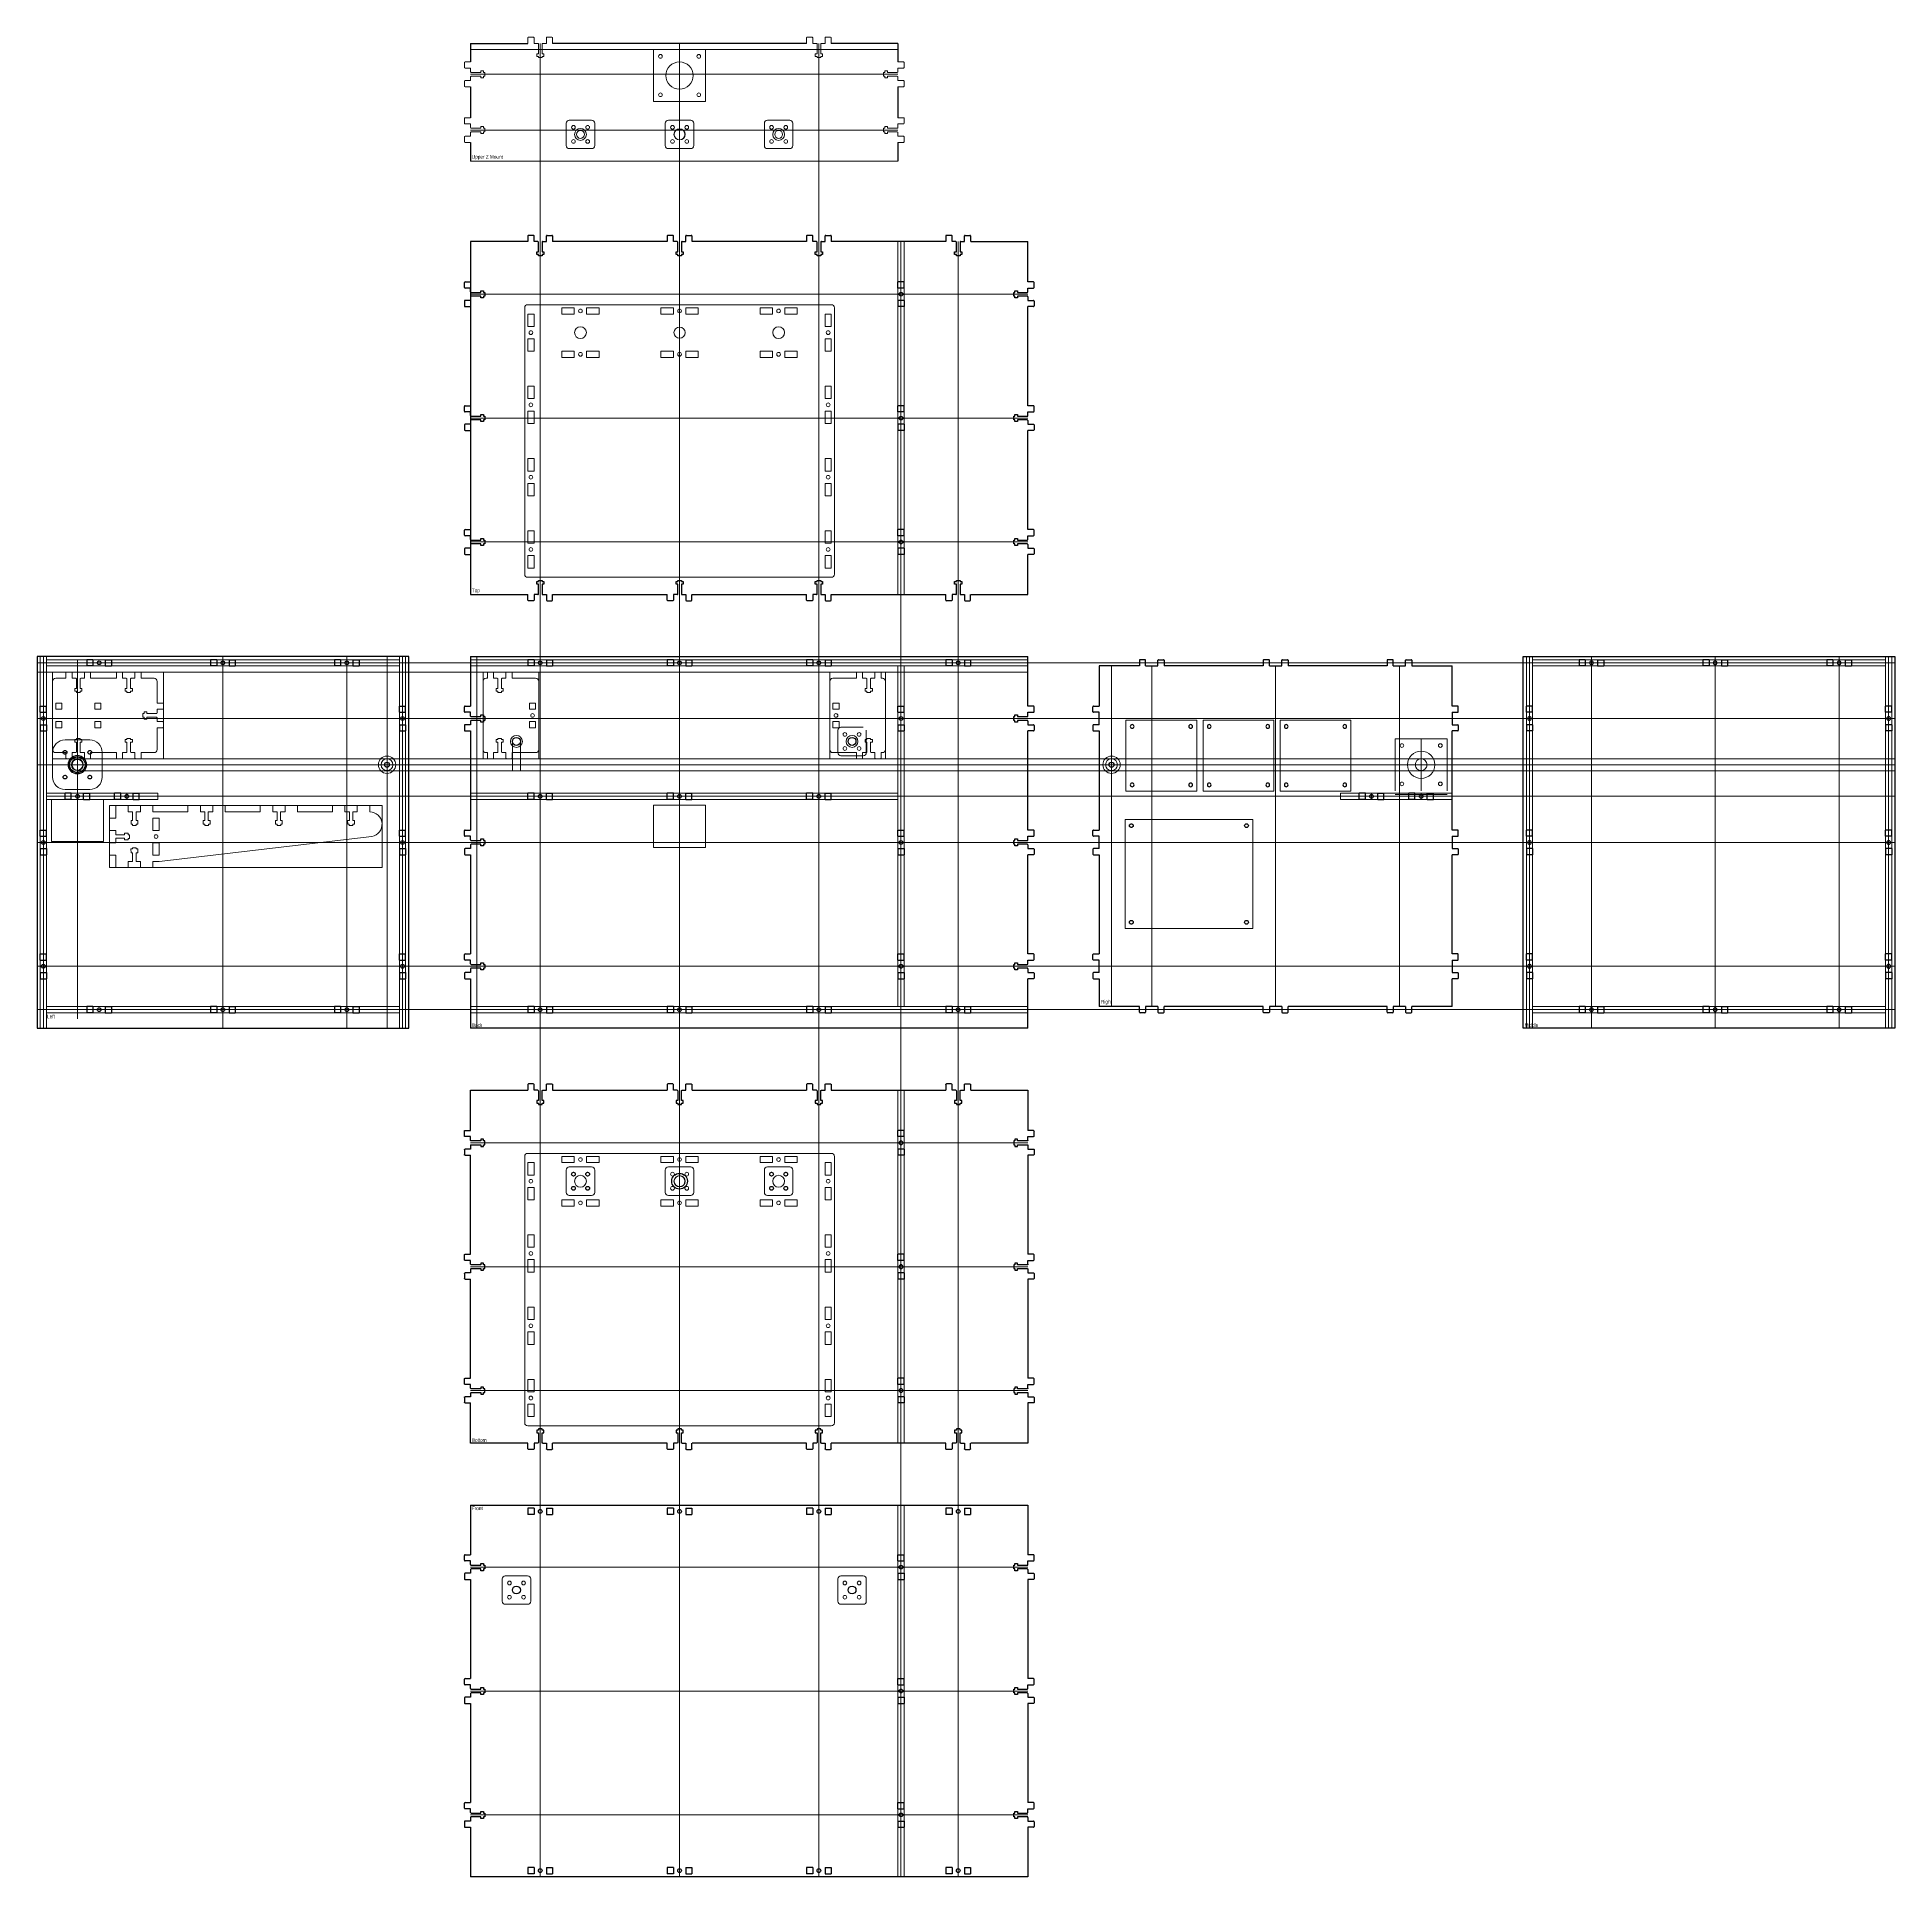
# Model space of a CAD drawing. Header units: millimetres. Extents: x -350 to 1150, y -685 to 800.
import ezdxf

# ---------------------------------------------------------------- set-up
doc = ezdxf.new("R2010")
doc.units = ezdxf.units.MM
doc.layers.get('0').update_dxf_attribs({"linetype": 'CONTINUOUS', "lineweight": 25, "true_color": 0x000000})
for name, color, linetype, lineweight, true_color in [('Drawing - Pulley', 5, 'CONTINUOUS', 0, 0x0000ff), ('Drawing - Y axis', 7, 'CONTINUOUS', 0, 0x000000), ('Drawing - Z Stage', 3, 'CONTINUOUS', 0, 0x00ff00), ('Drawing-Motor', 1, 'CONTINUOUS', 0, 0xff0000), ('Drawing-Walls', 2, 'CONTINUOUS', 0, 0xffff00), ('Drawings', 5, 'CONTINUOUS', 0, 0x0000ff), ('Old Motor', 7, 'CONTINUOUS', 0, 0x000000), ('Text', 1, 'CONTINUOUS', 0, 0xff0000), ('Y Bearing Bracket', 7, 'CONTINUOUS', 0, 0x000000), ('Y Rod Cover', 7, 'CONTINUOUS', 0, 0x000000), ('Z Rod Cover', 7, 'CONTINUOUS', 0, 0x000000), ('Z Stage Top', 7, 'CONTINUOUS', 0, 0x000000)]:
    doc.layers.add(name, color=color, linetype=linetype, lineweight=lineweight, true_color=true_color)
doc.styles.get("Standard").update_dxf_attribs({"font": 'txt', "width": 0.75})

# ---------------------------------------------------------------- blocks, each defined once
blk = doc.blocks.new('tabs-with-bolt-20')
for p, q in [((-10, -4.5), (-10, 0)), ((-5, 0), (-5, -4.5)), ((-2, 0), (-5, 0)), ((-2.86, 8.33), (-2.86, 10.5)), ((-2.86, 10.5), (-1.5, 10.5)), ((-1.5, 8.33), (-2.86, 8.33)), ((-1.5, 11.5), (1.5, 11.5)), ((-1.5, 10.5), (-1.5, 11.5)), ((-1.5, 0.5), (-1.5, 8.33)), ((1.5, 11.5), (1.5, 10.5)), ((1.5, 10.5), (2.86, 10.5)), ((2.86, 8.33), (1.5, 8.33)), ((1.5, 8.33), (1.5, 0.5)), ((2, 0), (5, 0)), ((2.86, 10.5), (2.86, 8.33)), ((-5.5, -5), (-9.5, -5)), ((5, 0), (5, -4.5)), ((5.5, -5), (9.5, -5)), ((10, -4.5), (10, 0))]:
    blk.add_line(p, q)
for centre, start, end in [((-2, 0.5), 270, 0), ((2, 0.5), 180, 270), ((-9.5, -4.5), 180, 270), ((-5.5, -4.5), 270, 0), ((5.5, -4.5), 180, 270), ((9.5, -4.5), 270, 0)]:
    blk.add_arc(centre, 0.5, start, end)
blk = doc.blocks.new('holes-20')
for p, q in [((-5, 2.5), (-10, 2.5)), ((-10, 2.5), (-10, -2.5)), ((-5, 2.5), (-5, -2.5)), ((5, 2.5), (10, 2.5)), ((5, 2.5), (5, -2.5)), ((10, 2.5), (10, -2.5)), ((-5, -2.5), (-10, -2.5)), ((5, -2.5), (10, -2.5))]:
    blk.add_line(p, q)
blk.add_circle((0, 0), 1.5)
blk = doc.blocks.new('tabs-20')
for p, q in [((-10, -4.5), (-10, 0)), ((-5, 0), (-5, -4.5)), ((5, 0), (-5, 0)), ((-5.5, -5), (-9.5, -5)), ((5, 0), (5, -4.5)), ((5.5, -5), (9.5, -5)), ((10, -4.5), (10, 0))]:
    blk.add_line(p, q)
for centre, start, end in [((-9.5, -4.5), 180, 270), ((-5.5, -4.5), 270, 0), ((5.5, -4.5), 180, 270), ((9.5, -4.5), 270, 0)]:
    blk.add_arc(centre, 0.5, start, end)
blk = doc.blocks.new('stepperdriverboardholes')
for centre in [(-23.62, 23.62), (23.62, 23.62), (-23.62, -23.62), (23.62, -23.62)]:
    blk.add_circle(centre, 1.5)
at = {"layer": 'Drawings'}
for p, q in [((28.62, 28.62), (-28.62, 28.62)), ((-28.62, 28.62), (-28.62, -28.62)), ((28.62, -28.62), (28.62, 28.62)), ((-28.62, -28.62), (28.62, -28.62))]:
    blk.add_line(p, q, dxfattribs=at)

msp = doc.modelspace()

# ---------------------------------------------------------------- linework, layer by layer
for p, q in [((0, 795), (0, 780)), ((0, 795), (46.2, 795)), ((271.2, 795), (66.2, 795)), ((345, 795), (291.2, 795)), ((345, 795), (345, 780)), ((0, 760), (0, 735)), ((345, 760), (345, 735)), ((0, 715), (0, 700)), ((345, 715), (345, 700)), ((0, 635), (0, 350)), ((46.2, 635), (0, 635)), ((158.8, 635), (66.2, 635)), ((271.2, 635), (178.8, 635)), ((383.8, 635), (291.2, 635)), ((403.8, 635), (450, 635)), ((450, 602.5), (450, 635)), ((450, 502.5), (450, 582.5)), ((450, 402.5), (450, 482.5)), ((450, 350), (450, 382.5)), ((0, 350), (46.2, 350)), ((66.2, 350), (158.8, 350)), ((178.8, 350), (271.2, 350)), ((291.2, 350), (383.8, 350)), ((403.8, 350), (450, 350)), ((-50, 300), (-350, 300)), ((-350, 300), (-350, 0)), ((-50, 0), (-50, 300)), ((0, 300), (450, 300)), ((0, 300), (0, 260)), ((450, 260), (450, 300)), ((507.5, 292.5), (507.5, 260)), ((540, 292.5), (507.5, 292.5)), ((640, 292.5), (560, 292.5)), ((740, 292.5), (660, 292.5)), ((760, 292.5), (792.5, 292.5)), ((792.5, 260), (792.5, 292.5)), ((850, 300), (1150, 300)), ((850, 0), (850, 300)), ((1150, 300), (1150, 0)), ((0, 240), (0, 160)), ((450, 160), (450, 240)), ((507.5, 240), (507.5, 160)), ((792.5, 160), (792.5, 240)), ((0, 140), (0, 60)), ((450, 60), (450, 140)), ((507.5, 140), (507.5, 60)), ((792.5, 60), (792.5, 140)), ((0, 40), (0, 0)), ((450, 0), (450, 40)), ((507.5, 40), (507.5, 17.5)), ((792.5, 17.5), (792.5, 40)), ((540, 17.5), (507.5, 17.5)), ((640, 17.5), (560, 17.5)), ((740, 17.5), (660, 17.5)), ((792.5, 17.5), (760, 17.5)), ((-350, 0), (-50, 0)), ((450, 0), (0, 0)), ((1150, 0), (850, 0)), ((0, -50), (46.2, -50)), ((0, -82.5), (0, -50)), ((66.2, -50), (158.8, -50)), ((178.8, -50), (271.2, -50)), ((291.2, -50), (383.8, -50)), ((403.8, -50), (450, -50)), ((450, -50), (450, -82.5)), ((0, -182.5), (0, -102.5)), ((450, -102.5), (450, -182.5)), ((0, -282.5), (0, -202.5)), ((450, -202.5), (450, -282.5)), ((0, -335), (0, -302.5)), ((450, -302.5), (450, -335)), ((46.2, -335), (0, -335)), ((158.8, -335), (66.2, -335)), ((271.2, -335), (178.8, -335)), ((383.8, -335), (291.2, -335)), ((450, -335), (403.8, -335)), ((0, -385), (450, -385)), ((0, -385), (0, -425)), ((450, -385), (450, -425)), ((0, -445), (0, -525)), ((450, -445), (450, -525)), ((0, -545), (0, -625)), ((450, -545), (450, -625)), ((0, -645), (0, -685)), ((450, -645), (450, -685)), ((450, -685), (0, -685))]:
    msp.add_line(p, q)
for centre, radius in [((37, 231.5), 3.17), ((308, 231.5), 3.17), ((-327.5, 222.7), 1.5), ((-317.5, 212.7), 6.35), ((-307.5, 222.7), 1.5), ((-67.5, 212.7), 2), ((517.5, 212.7), 2), ((-327.5, 202.7), 1.5), ((-307.5, 202.7), 1.5), ((533.5, 163.5), 1.5), ((626.5, 163.5), 1.5), ((533.5, 85.5), 1.5), ((626.5, 85.5), 1.5), ((83, -117.8), 1.5), ((94.5, -117.8), 1.5), ((168.7, -123.5), 6.35), ((243, -117.8), 1.5), ((254.5, -117.8), 1.5), ((83, -129.2), 1.5), ((94.5, -129.2), 1.5), ((243, -129.2), 1.5), ((254.5, -129.2), 1.5), ((37, -453.5), 3.17), ((308, -453.5), 3.17)]:
    msp.add_circle(centre, radius)
at = {"layer": 'Drawing - Pulley'}
for p, q in [((-67.5, 0), (-67.5, 300)), ((517.5, 292.5), (517.5, 17.5)), ((33.8, 231.5), (33.8, 207.9)), ((40.2, 231.5), (40.2, 207.9)), ((1150, 217.5), (-317.5, 217.5)), ((-317.5, 207.9), (1150, 207.9))]:
    msp.add_line(p, q, dxfattribs=at)
for centre, radius in [((-317.5, 212.7), 7.5), ((-317.5, 212.7), 7.11), ((-317.5, 212.7), 4.78), ((-67.5, 212.7), 7), ((-67.5, 212.7), 4.78), ((517.5, 212.7), 7), ((517.5, 212.7), 4.78), ((767.5, 212.7), 4.78)]:
    msp.add_circle(centre, radius, dxfattribs=at)
at = {"layer": 'Drawing - Y axis'}
for p, q in [((-337.5, 287.5), (-337.5, 217.5)), ((-248.1, 287.5), (-337.5, 287.5)), ((-326.8, 287), (-326.8, 282.5)), ((-321.8, 282.5), (-321.8, 287)), ((-311.8, 282.5), (-311.8, 287)), ((-311.3, 287.5), (-307.3, 287.5)), ((-306.8, 287), (-306.8, 282.5)), ((-286, 287), (-286, 282.5)), ((-281.5, 287.5), (-285.5, 287.5)), ((-281, 282.5), (-281, 287)), ((-271, 282.5), (-271, 287)), ((-270.5, 287.5), (-266.5, 287.5)), ((-266, 287), (-266, 282.5)), ((-248.1, 217.5), (-248.1, 287.5)), ((55, 287.5), (10, 287.5)), ((10, 217.5), (10, 287.5)), ((13.5, 287), (13.5, 282.5)), ((18.5, 282.5), (18.5, 287)), ((28.5, 282.5), (28.5, 287)), ((29, 287.5), (33, 287.5)), ((33.5, 287), (33.5, 282.5)), ((50, 287.5), (295, 287.5)), ((55, 217.5), (55, 287.5)), ((290, 217.5), (290, 287.5)), ((290, 287.5), (335, 287.5)), ((311.5, 287), (311.5, 282.5)), ((316, 287.5), (312, 287.5)), ((316.5, 282.5), (316.5, 287)), ((326.5, 282.5), (326.5, 287)), ((331.5, 287), (331.5, 282.5)), ((335, 217.5), (335, 287.5)), ((-326.8, 282.5), (-335, 282.5)), ((-318.8, 282.5), (-321.8, 282.5)), ((-319.6, 274.2), (-319.6, 272)), ((-318.3, 274.2), (-319.6, 274.2)), ((-319.6, 272), (-318.3, 272)), ((-318.3, 282), (-318.3, 274.2)), ((-318.3, 272), (-318.3, 271)), ((-318.3, 271), (-315.3, 271)), ((-315.3, 274.2), (-315.3, 282)), ((-313.9, 274.2), (-315.3, 274.2)), ((-315.3, 271), (-315.3, 272)), ((-315.3, 272), (-313.9, 272)), ((-314.8, 282.5), (-311.8, 282.5)), ((-313.9, 272), (-313.9, 274.2)), ((-286, 282.5), (-306.8, 282.5)), ((-278, 282.5), (-281, 282.5)), ((-278.9, 274.2), (-278.9, 272)), ((-277.5, 274.2), (-278.9, 274.2)), ((-278.9, 272), (-277.5, 272)), ((-277.5, 282), (-277.5, 274.2)), ((-277.5, 272), (-277.5, 271)), ((-277.5, 271), (-274.5, 271)), ((-274.5, 274.2), (-274.5, 282)), ((-273.1, 274.2), (-274.5, 274.2)), ((-274.5, 271), (-274.5, 272)), ((-274.5, 272), (-273.1, 272)), ((-274, 282.5), (-271, 282.5)), ((-273.1, 272), (-273.1, 274.2)), ((-255.6, 282.5), (-266, 282.5)), ((-253.1, 262.5), (-253.1, 280)), ((13.5, 282.5), (12.5, 282.5)), ((21.5, 282.5), (18.5, 282.5)), ((20.6, 272), (20.6, 274.2)), ((20.6, 274.2), (22, 274.2)), ((22, 272), (20.6, 272)), ((22, 274.2), (22, 282)), ((22, 271), (22, 272)), ((25, 271), (22, 271)), ((25, 282), (25, 274.2)), ((25, 274.2), (26.4, 274.2)), ((26.4, 272), (25, 272)), ((25, 272), (25, 271)), ((25.5, 282.5), (28.5, 282.5)), ((26.4, 274.2), (26.4, 272)), ((52.5, 282.5), (33.5, 282.5)), ((292.5, 282.5), (311.5, 282.5)), ((319.5, 282.5), (316.5, 282.5)), ((318.6, 274.2), (318.6, 272)), ((320, 274.2), (318.6, 274.2)), ((318.6, 272), (320, 272)), ((320, 282), (320, 274.2)), ((320, 272), (320, 271)), ((320, 271), (323, 271)), ((323, 274.2), (323, 282)), ((324.4, 274.2), (323, 274.2)), ((323, 271), (323, 272)), ((323, 272), (324.4, 272)), ((323.5, 282.5), (326.5, 282.5)), ((324.4, 272), (324.4, 274.2)), ((331.5, 282.5), (332.5, 282.5)), ((-335, 257.5), (-335, 262.5)), ((-330, 262.5), (-335, 262.5)), ((-330, 257.5), (-335, 257.5)), ((-330, 257.5), (-330, 262.5)), ((-303.5, 257.5), (-303.5, 262.5)), ((-298.5, 262.5), (-303.5, 262.5)), ((-298.5, 257.5), (-303.5, 257.5)), ((-298.5, 257.5), (-298.5, 262.5)), ((-261.5, 255.4), (-263.6, 255.4)), ((-263.6, 255.4), (-263.6, 254)), ((-261.5, 254), (-261.5, 255.4)), ((-248.6, 262.5), (-253.1, 262.5)), ((-253.1, 257.5), (-248.6, 257.5)), ((-253.1, 254.5), (-253.1, 257.5)), ((47.5, 257.5), (47.5, 262.5)), ((52.5, 262.5), (47.5, 262.5)), ((52.5, 257.5), (47.5, 257.5)), ((52.5, 257.5), (52.5, 262.5)), ((292.5, 257.5), (292.5, 262.5)), ((292.5, 262.5), (297.5, 262.5)), ((292.5, 257.5), (297.5, 257.5)), ((297.5, 257.5), (297.5, 262.5)), ((-335, 247.5), (-335, 242.5)), ((-330, 247.5), (-335, 247.5)), ((-330, 242.5), (-335, 242.5)), ((-330, 247.5), (-330, 242.5)), ((-303.5, 247.5), (-303.5, 242.5)), ((-298.5, 247.5), (-303.5, 247.5)), ((-298.5, 242.5), (-303.5, 242.5)), ((-298.5, 247.5), (-298.5, 242.5)), ((-264.6, 254), (-264.6, 251)), ((-263.6, 254), (-264.6, 254)), ((-264.6, 251), (-263.6, 251)), ((-263.6, 251), (-263.6, 249.6)), ((-263.6, 249.6), (-261.5, 249.6)), ((-253.6, 254), (-261.5, 254)), ((-261.5, 249.6), (-261.5, 251)), ((-261.5, 251), (-253.6, 251)), ((-253.1, 250.5), (-253.1, 247.5)), ((-253.1, 247.5), (-248.6, 247.5)), ((-248.6, 242.5), (-253.1, 242.5)), ((-253.1, 225), (-253.1, 242.5)), ((-248.1, 247), (-248.1, 243)), ((47.5, 247.5), (47.5, 242.5)), ((52.5, 247.5), (47.5, 247.5)), ((52.5, 242.5), (47.5, 242.5)), ((52.5, 247.5), (52.5, 242.5)), ((292.5, 247.5), (292.5, 242.5)), ((292.5, 247.5), (297.5, 247.5)), ((292.5, 242.5), (297.5, 242.5)), ((297.5, 247.5), (297.5, 242.5)), ((-319.6, 233), (-319.6, 230.8)), ((-318.3, 233), (-319.6, 233)), ((-319.6, 230.8), (-318.3, 230.8)), ((-315.3, 234), (-318.3, 234)), ((-318.3, 234), (-318.3, 233)), ((-318.3, 230.8), (-318.3, 223)), ((-315.3, 233), (-315.3, 234)), ((-313.9, 233), (-315.3, 233)), ((-315.3, 230.8), (-313.9, 230.8)), ((-315.3, 223), (-315.3, 230.8)), ((-313.9, 230.8), (-313.9, 233)), ((-278.9, 233), (-278.9, 230.8)), ((-277.5, 233), (-278.9, 233)), ((-278.9, 230.8), (-277.5, 230.8)), ((-274.5, 234), (-277.5, 234)), ((-277.5, 234), (-277.5, 233)), ((-277.5, 230.8), (-277.5, 223)), ((-274.5, 233), (-274.5, 234)), ((-273.1, 233), (-274.5, 233)), ((-274.5, 230.8), (-273.1, 230.8)), ((-274.5, 223), (-274.5, 230.8)), ((-273.1, 230.8), (-273.1, 233)), ((20.6, 230.8), (20.6, 233)), ((20.6, 233), (22, 233)), ((22, 230.8), (20.6, 230.8)), ((22, 234), (25, 234)), ((22, 233), (22, 234)), ((22, 223), (22, 230.8)), ((25, 234), (25, 233)), ((25, 233), (26.4, 233)), ((26.4, 230.8), (25, 230.8)), ((25, 230.8), (25, 223)), ((26.4, 233), (26.4, 230.8)), ((318.6, 233), (318.6, 230.8)), ((320, 233), (318.6, 233)), ((318.6, 230.8), (320, 230.8)), ((323, 234), (320, 234)), ((320, 234), (320, 233)), ((320, 230.8), (320, 223)), ((323, 233), (323, 234)), ((324.4, 233), (323, 233)), ((323, 230.8), (324.4, 230.8)), ((323, 223), (323, 230.8)), ((324.4, 230.8), (324.4, 233)), ((-248.1, 217.5), (-337.5, 217.5)), ((-326.8, 222.5), (-335, 222.5)), ((-326.8, 218), (-326.8, 222.5)), ((-318.8, 222.5), (-321.8, 222.5)), ((-321.8, 222.5), (-321.8, 218)), ((-314.8, 222.5), (-311.8, 222.5)), ((-311.8, 222.5), (-311.8, 218)), ((-311.3, 217.5), (-307.3, 217.5)), ((-306.8, 218), (-306.8, 222.5)), ((-286, 222.5), (-306.8, 222.5)), ((-286, 218), (-286, 222.5)), ((-281.5, 217.5), (-285.5, 217.5)), ((-278, 222.5), (-281, 222.5)), ((-281, 222.5), (-281, 218)), ((-274, 222.5), (-271, 222.5)), ((-271, 222.5), (-271, 218)), ((-270.5, 217.5), (-266.5, 217.5)), ((-266, 218), (-266, 222.5)), ((-255.6, 222.5), (-266, 222.5)), ((10, 217.5), (55, 217.5)), ((13.5, 222.5), (12.5, 222.5)), ((13.5, 218), (13.5, 222.5)), ((18, 217.5), (14, 217.5)), ((18.5, 222.5), (18.5, 218)), ((21.5, 222.5), (18.5, 222.5)), ((25.5, 222.5), (28.5, 222.5)), ((28.5, 222.5), (28.5, 218)), ((33.5, 218), (33.5, 222.5)), ((52.5, 222.5), (33.5, 222.5)), ((295, 217.5), (50, 217.5)), ((335, 217.5), (290, 217.5)), ((292.5, 222.5), (311.5, 222.5)), ((311.5, 218), (311.5, 222.5)), ((319.5, 222.5), (316.5, 222.5)), ((316.5, 222.5), (316.5, 218)), ((323.5, 222.5), (326.5, 222.5)), ((326.5, 222.5), (326.5, 218)), ((327, 217.5), (331, 217.5)), ((331.5, 218), (331.5, 222.5)), ((331.5, 222.5), (332.5, 222.5))]:
    msp.add_line(p, q, dxfattribs=at)
for centre, radius in [((50, 252.5), 1.5), ((295, 252.5), 1.5), ((37, 231.5), 4.78), ((308, 231.5), 4.78)]:
    msp.add_circle(centre, radius, dxfattribs=at)
for centre, radius, start, end in [((-326.3, 287), 0.5, 90, 180), ((-322.3, 287), 0.5, 360, 90), ((-311.3, 287), 0.5, 90, 180), ((-307.3, 287), 0.5, 360, 90), ((-285.5, 287), 0.5, 90, 180), ((-281.5, 287), 0.5, 360, 90), ((-270.5, 287), 0.5, 90, 180), ((-266.5, 287), 0.5, 360, 90), ((14, 287), 0.5, 90, 180), ((18, 287), 0.5, 360, 90), ((29, 287), 0.5, 90, 180), ((33, 287), 0.5, 360, 90), ((312, 287), 0.5, 90, 180), ((316, 287), 0.5, 0, 90), ((327, 287), 0.5, 90, 180), ((331, 287), 0.5, 0, 90), ((-335, 280), 2.5, 90, 180), ((-318.8, 282), 0.5, 360, 90), ((-314.8, 282), 0.5, 90, 180), ((-278, 282), 0.5, 360, 90), ((-274, 282), 0.5, 90, 180), ((-255.6, 280), 2.5, 360, 90), ((12.5, 280), 2.5, 90, 180), ((21.5, 282), 0.5, 360, 90), ((25.5, 282), 0.5, 90, 180), ((52.5, 280), 2.5, 360, 90), ((292.5, 280), 2.5, 90, 180), ((319.5, 282), 0.5, 0, 90), ((323.5, 282), 0.5, 90, 180), ((332.5, 280), 2.5, 0, 90), ((-248.6, 262), 0.5, 360, 90), ((-248.6, 258), 0.5, 270, 360), ((-253.6, 254.5), 0.5, 270, 360), ((-253.6, 250.5), 0.5, 0, 90), ((-248.6, 247), 0.5, 360, 90), ((-248.6, 243), 0.5, 270, 360), ((-255.6, 225), 2.5, 270, 0), ((52.5, 225), 2.5, 270, 360), ((292.5, 225), 2.5, 180, 270), ((-335, 225), 2.5, 180, 270), ((-326.3, 218), 0.5, 180, 270), ((-322.3, 218), 0.5, 270, 360), ((-318.8, 223), 0.5, 270, 360), ((-314.8, 223), 0.5, 180, 270), ((-311.3, 218), 0.5, 180, 270), ((-307.3, 218), 0.5, 270, 360), ((-285.5, 218), 0.5, 180, 270), ((-281.5, 218), 0.5, 270, 360), ((-278, 223), 0.5, 270, 360), ((-274, 223), 0.5, 180, 270), ((-270.5, 218), 0.5, 180, 270), ((-266.5, 218), 0.5, 270, 360), ((12.5, 225), 2.5, 180, 270), ((14, 218), 0.5, 180, 270), ((18, 218), 0.5, 270, 360), ((21.5, 223), 0.5, 270, 360), ((25.5, 223), 0.5, 180, 270), ((29, 218), 0.5, 180, 270), ((33, 218), 0.5, 270, 360), ((312, 218), 0.5, 180, 270), ((316, 218), 0.5, 270, 0), ((319.5, 223), 0.5, 270, 0), ((323.5, 223), 0.5, 180, 270), ((327, 218), 0.5, 180, 270), ((331, 218), 0.5, 270, 0), ((332.5, 225), 2.5, 270, 0)]:
    msp.add_arc(centre, radius, start, end, dxfattribs=at)
at = {"layer": 'Drawing - Z Stage'}
for p, q in [((43.7, 581.5), (43.7, 366.5)), ((46.2, 584), (291.2, 584)), ((46.2, 566.5), (46.2, 576.5)), ((46.2, 576.5), (51.2, 576.5)), ((51.2, 566.5), (51.2, 576.5)), ((73.7, 581.5), (83.7, 581.5)), ((73.7, 576.5), (73.7, 581.5)), ((73.7, 576.5), (83.7, 576.5)), ((83.7, 581.5), (83.7, 576.5)), ((93.7, 581.5), (103.7, 581.5)), ((93.7, 576.5), (93.7, 581.5)), ((93.7, 576.5), (103.7, 576.5)), ((103.7, 581.5), (103.7, 576.5)), ((153.7, 581.5), (163.7, 581.5)), ((153.7, 576.5), (153.7, 581.5)), ((153.7, 576.5), (163.7, 576.5)), ((163.7, 581.5), (163.7, 576.5)), ((173.7, 581.5), (183.7, 581.5)), ((173.7, 576.5), (173.7, 581.5)), ((173.7, 576.5), (183.7, 576.5)), ((183.7, 581.5), (183.7, 576.5)), ((233.7, 581.5), (243.7, 581.5)), ((233.7, 576.5), (233.7, 581.5)), ((233.7, 576.5), (243.7, 576.5)), ((243.7, 581.5), (243.7, 576.5)), ((253.7, 581.5), (263.7, 581.5)), ((253.7, 576.5), (253.7, 581.5)), ((253.7, 576.5), (263.7, 576.5)), ((263.7, 581.5), (263.7, 576.5)), ((286.2, 566.5), (286.2, 576.5)), ((286.2, 576.5), (291.2, 576.5)), ((291.2, 566.5), (291.2, 576.5)), ((293.7, 581.5), (293.7, 366.5)), ((51.2, 566.5), (46.2, 566.5)), ((46.2, 556.5), (51.2, 556.5)), ((46.2, 546.5), (46.2, 556.5)), ((51.2, 546.5), (51.2, 556.5)), ((291.2, 566.5), (286.2, 566.5)), ((286.2, 556.5), (291.2, 556.5)), ((286.2, 546.5), (286.2, 556.5)), ((291.2, 546.5), (291.2, 556.5)), ((51.2, 546.5), (46.2, 546.5)), ((73.7, 546.5), (83.7, 546.5)), ((73.7, 541.5), (73.7, 546.5)), ((73.7, 541.5), (83.7, 541.5)), ((83.7, 546.5), (83.7, 541.5)), ((93.7, 546.5), (103.7, 546.5)), ((93.7, 541.5), (93.7, 546.5)), ((93.7, 541.5), (103.7, 541.5)), ((103.7, 546.5), (103.7, 541.5)), ((153.7, 546.5), (163.7, 546.5)), ((153.7, 541.5), (153.7, 546.5)), ((153.7, 541.5), (163.7, 541.5)), ((163.7, 546.5), (163.7, 541.5)), ((173.7, 546.5), (183.7, 546.5)), ((173.7, 541.5), (173.7, 546.5)), ((173.7, 541.5), (183.7, 541.5)), ((183.7, 546.5), (183.7, 541.5)), ((233.7, 546.5), (243.7, 546.5)), ((233.7, 541.5), (233.7, 546.5)), ((233.7, 541.5), (243.7, 541.5)), ((243.7, 546.5), (243.7, 541.5)), ((253.7, 546.5), (263.7, 546.5)), ((253.7, 541.5), (253.7, 546.5)), ((253.7, 541.5), (263.7, 541.5)), ((263.7, 546.5), (263.7, 541.5)), ((291.2, 546.5), (286.2, 546.5)), ((46.2, 508.2), (46.2, 518.2)), ((46.2, 518.2), (51.2, 518.2)), ((51.2, 508.2), (51.2, 518.2)), ((286.2, 508.2), (286.2, 518.2)), ((286.2, 518.2), (291.2, 518.2)), ((291.2, 508.2), (291.2, 518.2)), ((51.2, 508.2), (46.2, 508.2)), ((46.2, 498.2), (51.2, 498.2)), ((46.2, 488.2), (46.2, 498.2)), ((51.2, 488.2), (51.2, 498.2)), ((291.2, 508.2), (286.2, 508.2)), ((286.2, 498.2), (291.2, 498.2)), ((286.2, 488.2), (286.2, 498.2)), ((291.2, 488.2), (291.2, 498.2)), ((51.2, 488.2), (46.2, 488.2)), ((291.2, 488.2), (286.2, 488.2)), ((46.2, 449.8), (46.2, 459.8)), ((46.2, 459.8), (51.2, 459.8)), ((51.2, 449.8), (51.2, 459.8)), ((286.2, 449.8), (286.2, 459.8)), ((286.2, 459.8), (291.2, 459.8)), ((291.2, 449.8), (291.2, 459.8)), ((51.2, 449.8), (46.2, 449.8)), ((46.2, 439.8), (51.2, 439.8)), ((46.2, 429.8), (46.2, 439.8)), ((51.2, 429.8), (51.2, 439.8)), ((291.2, 449.8), (286.2, 449.8)), ((286.2, 439.8), (291.2, 439.8)), ((286.2, 429.8), (286.2, 439.8)), ((291.2, 429.8), (291.2, 439.8)), ((51.2, 429.8), (46.2, 429.8)), ((291.2, 429.8), (286.2, 429.8)), ((46.2, 391.5), (46.2, 401.5)), ((46.2, 401.5), (51.2, 401.5)), ((51.2, 391.5), (46.2, 391.5)), ((51.2, 391.5), (51.2, 401.5)), ((286.2, 391.5), (286.2, 401.5)), ((286.2, 401.5), (291.2, 401.5)), ((291.2, 391.5), (286.2, 391.5)), ((291.2, 391.5), (291.2, 401.5)), ((46.2, 381.5), (51.2, 381.5)), ((46.2, 371.5), (46.2, 381.5)), ((51.2, 371.5), (51.2, 381.5)), ((286.2, 381.5), (291.2, 381.5)), ((286.2, 371.5), (286.2, 381.5)), ((291.2, 371.5), (291.2, 381.5)), ((51.2, 371.5), (46.2, 371.5)), ((46.2, 364), (291.2, 364)), ((291.2, 371.5), (286.2, 371.5)), ((-291.5, 138), (-291.5, 179.7)), ((-71.5, 179.7), (-291.5, 179.7)), ((-291.5, 179.7), (-291.5, 129.7)), ((-286.5, 169.7), (-291.5, 169.7)), ((-286.5, 179.7), (-286.5, 174.7)), ((-286.5, 174.7), (-286.5, 169.7)), ((-276.5, 174.7), (-276.5, 179.7)), ((-272.9, 174.7), (-276.5, 174.7)), ((-274.2, 167.7), (-274.2, 164.7)), ((-274.2, 167.7), (-272.9, 167.7)), ((-272.9, 167.7), (-272.9, 174.7)), ((-270.1, 174.7), (-270.1, 167.7)), ((-266.5, 174.7), (-270.1, 174.7)), ((-270.1, 167.7), (-268.8, 167.7)), ((-268.8, 167.7), (-268.7, 164.7)), ((-266.5, 179.7), (-266.5, 174.7)), ((-256.5, 179.7), (-266.5, 179.7)), ((-256.5, 174.7), (-256.5, 179.7)), ((-228.2, 174.7), (-256.5, 174.7)), ((-251.5, 169.7), (-256.5, 169.7)), ((-256.5, 159.7), (-256.5, 169.7)), ((-251.5, 159.7), (-251.5, 169.7)), ((-218.2, 179.7), (-228.2, 179.7)), ((-228.2, 179.7), (-228.2, 174.7)), ((-218.2, 174.7), (-218.2, 179.7)), ((-214.6, 174.7), (-218.2, 174.7)), ((-215.9, 167.7), (-215.9, 164.7)), ((-215.9, 167.7), (-214.6, 167.7)), ((-214.6, 167.7), (-214.6, 174.7)), ((-211.8, 174.7), (-211.8, 167.7)), ((-211.8, 167.7), (-210.4, 167.7)), ((-208.2, 174.7), (-211.8, 174.7)), ((-210.4, 167.7), (-210.4, 164.7)), ((-208.2, 179.7), (-208.2, 174.7)), ((-198.2, 179.7), (-208.2, 179.7)), ((-198.2, 174.7), (-198.2, 179.7)), ((-169.8, 174.7), (-198.2, 174.7)), ((-159.8, 179.7), (-169.8, 179.7)), ((-169.8, 179.7), (-169.8, 174.7)), ((-159.8, 174.7), (-159.8, 179.7)), ((-156.2, 174.7), (-159.8, 174.7)), ((-157.6, 167.7), (-157.6, 164.7)), ((-157.6, 167.7), (-156.2, 167.7)), ((-156.2, 167.7), (-156.2, 174.7)), ((-153.4, 174.7), (-153.4, 167.7)), ((-149.8, 174.7), (-153.4, 174.7)), ((-153.4, 167.7), (-152.1, 167.7)), ((-152.1, 167.7), (-152.1, 164.7)), ((-149.8, 179.7), (-149.8, 174.7)), ((-139.8, 179.7), (-149.8, 179.7)), ((-139.8, 174.7), (-139.8, 179.7)), ((-111.5, 174.7), (-139.8, 174.7)), ((-101.5, 179.7), (-111.5, 179.7)), ((-111.5, 179.7), (-111.5, 174.7)), ((-101.5, 174.7), (-101.5, 179.7)), ((-97.9, 174.7), (-101.5, 174.7)), ((-99.3, 167.7), (-99.2, 164.7)), ((-99.3, 167.7), (-97.9, 167.7)), ((-97.9, 167.7), (-97.9, 174.7)), ((-95.1, 174.7), (-95.1, 167.7)), ((-91.5, 174.7), (-95.1, 174.7)), ((-95.1, 167.7), (-93.8, 167.7)), ((-93.8, 167.7), (-93.7, 164.7)), ((-91.5, 179.7), (-91.5, 174.7)), ((-81.5, 179.7), (-91.5, 179.7)), ((-81.5, 174.7), (-81.5, 179.7)), ((-71.5, 179.7), (-71.5, 129.7)), ((-291.5, 159.7), (-286.5, 159.7)), ((-286.5, 159.7), (-286.5, 156.1)), ((-286.5, 156.1), (-279.5, 156.1)), ((-279.5, 153.3), (-286.5, 153.3)), ((-286.5, 153.3), (-286.5, 149.7)), ((-279.5, 157.5), (-276.5, 157.5)), ((-279.5, 156.1), (-279.5, 157.5)), ((-279.5, 152), (-279.5, 153.3)), ((-279.5, 152), (-276.5, 152)), ((-276.5, 157.5), (-276.5, 156.2)), ((-276.5, 156.2), (-275.5, 156.2)), ((-276.5, 153.2), (-276.5, 152)), ((-275.5, 153.2), (-276.5, 153.2)), ((-275.5, 156.2), (-275.5, 153.2)), ((-273, 164.7), (-274.2, 164.7)), ((-273, 163.7), (-273, 164.7)), ((-270, 163.7), (-273, 163.7)), ((-268.7, 164.7), (-270, 164.7)), ((-270, 164.7), (-270, 163.7)), ((-256.5, 159.7), (-251.5, 159.7)), ((-251.5, 134.7), (-79.8, 154.9)), ((-214.7, 164.7), (-215.9, 164.7)), ((-214.7, 163.7), (-214.7, 164.7)), ((-211.7, 163.7), (-214.7, 163.7)), ((-210.4, 164.7), (-211.7, 164.7)), ((-211.7, 164.7), (-211.7, 163.7)), ((-156.3, 164.7), (-157.6, 164.7)), ((-156.3, 163.7), (-156.3, 164.7)), ((-153.3, 163.7), (-156.3, 163.7)), ((-152.1, 164.7), (-153.3, 164.7)), ((-153.3, 164.7), (-153.3, 163.7)), ((-98, 164.7), (-99.2, 164.7)), ((-98, 163.7), (-98, 164.7)), ((-95, 163.7), (-98, 163.7)), ((-93.7, 164.7), (-95, 164.7)), ((-95, 164.7), (-95, 163.7)), ((-291.5, 149.7), (-291.5, 139.7)), ((-286.5, 149.7), (-291.5, 149.7)), ((-291.5, 139.7), (-286.5, 139.7)), ((-286.5, 134.7), (-286.5, 139.7)), ((-274.2, 141.7), (-274.3, 144.7)), ((-274.3, 144.7), (-273, 144.7)), ((-272.9, 141.7), (-274.2, 141.7)), ((-273, 145.7), (-270, 145.7)), ((-273, 144.7), (-273, 145.7)), ((-272.9, 134.7), (-272.9, 141.7)), ((-270.1, 141.7), (-270.1, 134.7)), ((-268.8, 141.7), (-270.1, 141.7)), ((-270, 145.7), (-270, 144.7)), ((-270, 144.7), (-268.8, 144.7)), ((-268.8, 141.7), (-268.8, 144.7)), ((-251.5, 149.7), (-256.5, 149.7)), ((-256.5, 139.7), (-256.5, 149.7)), ((-256.5, 139.7), (-251.5, 139.7)), ((-251.5, 139.7), (-251.5, 149.7)), ((-291.5, 129.7), (-71.5, 129.7)), ((-286.5, 134.7), (-286.5, 129.7)), ((-286.5, 129.7), (-276.5, 129.7)), ((-276.5, 134.7), (-272.9, 134.7)), ((-276.5, 129.7), (-276.5, 134.7)), ((-270.1, 134.7), (-266.5, 134.7)), ((-266.5, 134.7), (-266.5, 129.7)), ((-256.5, 129.7), (-256.5, 134.7)), ((-256.5, 134.7), (-251.5, 134.7)), ((43.7, -103.5), (43.7, -318.5)), ((46.2, -101), (291.2, -101)), ((73.7, -103.5), (83.7, -103.5)), ((73.7, -108.5), (73.7, -103.5)), ((83.7, -103.5), (83.7, -108.5)), ((93.7, -103.5), (103.7, -103.5)), ((93.7, -108.5), (93.7, -103.5)), ((103.7, -103.5), (103.7, -108.5)), ((153.7, -103.5), (163.7, -103.5)), ((153.7, -108.5), (153.7, -103.5)), ((163.7, -103.5), (163.7, -108.5)), ((173.7, -103.5), (183.7, -103.5)), ((173.7, -108.5), (173.7, -103.5)), ((183.7, -103.5), (183.7, -108.5)), ((233.7, -103.5), (243.7, -103.5)), ((233.7, -108.5), (233.7, -103.5)), ((243.7, -103.5), (243.7, -108.5)), ((253.7, -103.5), (263.7, -103.5)), ((253.7, -108.5), (253.7, -103.5)), ((263.7, -103.5), (263.7, -108.5)), ((293.7, -103.5), (293.7, -318.5)), ((46.2, -118.5), (46.2, -108.5)), ((46.2, -108.5), (51.2, -108.5)), ((51.2, -118.5), (46.2, -118.5)), ((51.2, -118.5), (51.2, -108.5)), ((73.7, -108.5), (83.7, -108.5)), ((93.7, -108.5), (103.7, -108.5)), ((153.7, -108.5), (163.7, -108.5)), ((173.7, -108.5), (183.7, -108.5)), ((233.7, -108.5), (243.7, -108.5)), ((253.7, -108.5), (263.7, -108.5)), ((286.2, -118.5), (286.2, -108.5)), ((286.2, -108.5), (291.2, -108.5)), ((291.2, -118.5), (286.2, -118.5)), ((291.2, -118.5), (291.2, -108.5)), ((46.2, -128.5), (51.2, -128.5)), ((46.2, -138.5), (46.2, -128.5)), ((51.2, -138.5), (51.2, -128.5)), ((286.2, -128.5), (291.2, -128.5)), ((286.2, -138.5), (286.2, -128.5)), ((291.2, -138.5), (291.2, -128.5)), ((51.2, -138.5), (46.2, -138.5)), ((73.7, -138.5), (83.7, -138.5)), ((73.7, -143.5), (73.7, -138.5)), ((73.7, -143.5), (83.7, -143.5)), ((83.7, -138.5), (83.7, -143.5)), ((93.7, -138.5), (103.7, -138.5)), ((93.7, -143.5), (93.7, -138.5)), ((93.7, -143.5), (103.7, -143.5)), ((103.7, -138.5), (103.7, -143.5)), ((153.7, -138.5), (163.7, -138.5)), ((153.7, -143.5), (153.7, -138.5)), ((153.7, -143.5), (163.7, -143.5)), ((163.7, -138.5), (163.7, -143.5)), ((173.7, -138.5), (183.7, -138.5)), ((173.7, -143.5), (173.7, -138.5)), ((173.7, -143.5), (183.7, -143.5)), ((183.7, -138.5), (183.7, -143.5)), ((233.7, -138.5), (243.7, -138.5)), ((233.7, -143.5), (233.7, -138.5)), ((233.7, -143.5), (243.7, -143.5)), ((243.7, -138.5), (243.7, -143.5)), ((253.7, -138.5), (263.7, -138.5)), ((253.7, -143.5), (253.7, -138.5)), ((253.7, -143.5), (263.7, -143.5)), ((263.7, -138.5), (263.7, -143.5)), ((291.2, -138.5), (286.2, -138.5)), ((46.2, -176.8), (46.2, -166.8)), ((46.2, -166.8), (51.2, -166.8)), ((51.2, -176.8), (46.2, -176.8)), ((51.2, -176.8), (51.2, -166.8)), ((286.2, -176.8), (286.2, -166.8)), ((286.2, -166.8), (291.2, -166.8)), ((291.2, -176.8), (286.2, -176.8)), ((291.2, -176.8), (291.2, -166.8)), ((46.2, -186.8), (51.2, -186.8)), ((46.2, -196.8), (46.2, -186.8)), ((51.2, -196.8), (51.2, -186.8)), ((286.2, -186.8), (291.2, -186.8)), ((286.2, -196.8), (286.2, -186.8)), ((291.2, -196.8), (291.2, -186.8)), ((51.2, -196.8), (46.2, -196.8)), ((291.2, -196.8), (286.2, -196.8)), ((46.2, -235.2), (46.2, -225.2)), ((46.2, -225.2), (51.2, -225.2)), ((51.2, -235.2), (46.2, -235.2)), ((51.2, -235.2), (51.2, -225.2)), ((286.2, -235.2), (286.2, -225.2)), ((286.2, -225.2), (291.2, -225.2)), ((291.2, -235.2), (286.2, -235.2)), ((291.2, -235.2), (291.2, -225.2)), ((46.2, -245.2), (51.2, -245.2)), ((46.2, -255.2), (46.2, -245.2)), ((51.2, -255.2), (51.2, -245.2)), ((286.2, -245.2), (291.2, -245.2)), ((286.2, -255.2), (286.2, -245.2)), ((291.2, -255.2), (291.2, -245.2)), ((51.2, -255.2), (46.2, -255.2)), ((291.2, -255.2), (286.2, -255.2)), ((46.2, -293.5), (46.2, -283.5)), ((46.2, -283.5), (51.2, -283.5)), ((51.2, -293.5), (51.2, -283.5)), ((286.2, -293.5), (286.2, -283.5)), ((286.2, -283.5), (291.2, -283.5)), ((291.2, -293.5), (291.2, -283.5)), ((51.2, -293.5), (46.2, -293.5)), ((291.2, -293.5), (286.2, -293.5)), ((46.2, -303.5), (51.2, -303.5)), ((46.2, -313.5), (46.2, -303.5)), ((51.2, -313.5), (46.2, -313.5)), ((51.2, -313.5), (51.2, -303.5)), ((286.2, -303.5), (291.2, -303.5)), ((286.2, -313.5), (286.2, -303.5)), ((291.2, -313.5), (286.2, -313.5)), ((291.2, -313.5), (291.2, -303.5)), ((46.2, -321), (291.2, -321))]:
    msp.add_line(p, q, dxfattribs=at)
for centre, radius in [((88.7, 721.5), 4.78), ((168.7, 721.5), 4.5), ((248.7, 721.5), 4.78), ((88.7, 579), 1.5), ((168.7, 579), 1.5), ((248.7, 579), 1.5), ((48.7, 561.5), 1.5), ((88.7, 561.5), 4.78), ((168.7, 561.5), 4.5), ((248.7, 561.5), 4.78), ((288.7, 561.5), 1.5), ((88.7, 544), 1.5), ((168.7, 544), 1.5), ((248.7, 544), 1.5), ((48.7, 503.2), 1.5), ((288.7, 503.2), 1.5), ((48.7, 444.8), 1.5), ((288.7, 444.8), 1.5), ((48.7, 386.5), 1.5), ((288.7, 386.5), 1.5), ((-254, 154.7), 1.5), ((88.7, -106), 1.5), ((168.7, -106), 1.5), ((248.7, -106), 1.5), ((88.7, -123.5), 4.78), ((168.7, -123.5), 4.5), ((248.7, -123.5), 4.78), ((48.7, -123.5), 1.5), ((288.7, -123.5), 1.5), ((88.7, -141), 1.5), ((168.7, -141), 1.5), ((248.7, -141), 1.5), ((48.7, -181.8), 1.5), ((288.7, -181.8), 1.5), ((48.7, -240.2), 1.5), ((288.7, -240.2), 1.5), ((48.7, -298.5), 1.5), ((288.7, -298.5), 1.5)]:
    msp.add_circle(centre, radius, dxfattribs=at)
for centre, radius, start, end in [((46.2, 581.5), 2.5, 90, 180), ((291.2, 581.5), 2.5, 0, 90), ((46.2, 366.5), 2.5, 180, 270), ((291.2, 366.5), 2.5, 270, 0), ((-81.5, 164.7), 10, 279.9134, 89.9545), ((46.2, -103.5), 2.5, 90, 180), ((291.2, -103.5), 2.5, 0, 90), ((46.2, -318.5), 2.5, 180, 270), ((291.2, -318.5), 2.5, 270, 0)]:
    msp.add_arc(centre, radius, start, end, dxfattribs=at)
at = {"layer": 'Drawing-Motor'}
for p, q in [((147.7, 790), (189.7, 790)), ((147.7, 748), (147.7, 790)), ((168.7, 748), (168.7, 790)), ((189.7, 748), (189.7, 790)), ((147.7, 748), (189.7, 748)), ((746.5, 233.7), (788.5, 233.7)), ((746.5, 191.7), (746.5, 233.7)), ((767.5, 191.7), (767.5, 233.7)), ((788.5, 191.7), (788.5, 233.7)), ((-350, 212.7), (1150, 212.7)), ((-317.5, 184.7), (-317.5, 208.7)), ((168.7, 180), (168.7, 207.9)), ((-338.5, 150.7), (-338.5, 184.7)), ((-338.5, 184.7), (-296.5, 184.7)), ((-296.5, 150.7), (-296.5, 184.7)), ((746.5, 188.7), (788.5, 188.7)), ((147.7, 146), (147.7, 180)), ((189.7, 180), (147.7, 180)), ((189.7, 146), (189.7, 180)), ((-296.5, 150.7), (-338.5, 150.7)), ((147.7, 146), (189.7, 146))]:
    msp.add_line(p, q, dxfattribs=at)
at = {"layer": 'Drawing-Walls'}
for p, q in [((345, 635), (345, 350)), ((350, 635), (350, 350)), ((-347.5, 300), (-347.5, 0)), ((-342.5, 300), (-342.5, 0)), ((-57.5, 0), (-57.5, 300)), ((-52.5, 0), (-52.5, 300)), ((-342.5, 297.5), (-57.5, 297.5)), ((-342.5, 292.5), (-57.5, 292.5)), ((0, 297.5), (450, 297.5)), ((0, 292.5), (450, 292.5)), ((345, 292.5), (345, 17.5)), ((350, 292.5), (350, 17.5)), ((852.5, 0), (852.5, 300)), ((857.5, 0), (857.5, 300)), ((857.5, 297.5), (1142.5, 297.5)), ((857.5, 292.5), (1142.5, 292.5)), ((1142.5, 300), (1142.5, 0)), ((1147.5, 300), (1147.5, 0)), ((-342.5, 189.7), (-252.5, 189.7)), ((-342.5, 184.7), (-252.5, 184.7)), ((-252.5, 189.7), (-252.5, 184.7)), ((345, 189.7), (0, 189.7)), ((345, 184.7), (0, 184.7)), ((702.5, 189.7), (792.5, 189.7)), ((702.5, 189.7), (702.5, 184.7)), ((702.5, 184.7), (792.5, 184.7)), ((792.5, 189.7), (792.5, 184.7)), ((-342.5, 17.5), (-57.5, 17.5)), ((450, 17.5), (0, 17.5)), ((857.5, 17.5), (1142.5, 17.5)), ((-342.5, 12.5), (-57.5, 12.5)), ((450, 12.5), (0, 12.5)), ((857.5, 12.5), (1142.5, 12.5)), ((345, -50), (345, -335)), ((350, -50), (350, -335)), ((345, -385), (345, -685)), ((350, -385), (350, -685))]:
    msp.add_line(p, q, dxfattribs=at)
at = {"layer": 'Drawings'}
for p, q in [((345, 790), (0, 790)), ((56.2, -685), (56.2, 795)), ((168.7, -685), (168.7, 795)), ((281.2, -685), (281.2, 795)), ((345, 770), (0, 770)), ((0, 725), (345, 725)), ((347.5, 635), (347.5, -685)), ((393.7, -685), (393.7, 635)), ((0, 592.5), (450, 592.5)), ((0, 492.5), (450, 492.5)), ((0, 392.5), (450, 392.5)), ((-345, 300), (-345, 0)), ((-200, 300), (-200, 0)), ((-100, 300), (-100, 0)), ((-55, 0), (-55, 300)), ((5, 0), (5, 300)), ((-350, 295), (1150, 295)), ((-350, 287.5), (450, 287.5)), ((-317.5, 297.5), (-317.5, 7.5)), ((550, 292.5), (550, 17.5)), ((650, 292.5), (650, 17.5)), ((750, 292.5), (750, 17.5)), ((855, 0), (855, 300)), ((905, 300), (905, 0)), ((1005, 300), (1005, 0)), ((1105, 300), (1105, 0)), ((1145, 300), (1145, 0)), ((-350, 250), (1150, 250)), ((-342.5, 187.2), (1150, 187.2)), ((-317.5, 194.4), (-317.5, 189.4)), ((-277.5, 189.7), (-277.5, 184.7)), ((345, 187.2), (0, 187.2)), ((727.5, 189.7), (727.5, 184.7)), ((767.5, 189.7), (767.5, 184.7)), ((631.5, 168.5), (528.5, 168.5)), ((528.5, 168.5), (528.5, 80.5)), ((631.5, 168.5), (631.5, 80.5)), ((-350, 150), (1150, 150)), ((631.5, 80.5), (528.5, 80.5)), ((-350, 50), (1150, 50)), ((-350, 15), (1150, 15)), ((0, -92.5), (450, -92.5)), ((0, -192.5), (450, -192.5)), ((0, -292.5), (450, -292.5)), ((0, -435), (450, -435)), ((0, -535), (450, -535)), ((0, -635), (450, -635))]:
    msp.add_line(p, q, dxfattribs=at)
at = {"layer": 'Old Motor'}
for centre, radius in [((153.3, 784.5), 1.5), ((168.7, 769), 11), ((184.2, 784.5), 1.5), ((153.3, 753.5), 1.5), ((184.2, 753.5), 1.5), ((752, 228.2), 1.5), ((783, 228.2), 1.5), ((767.5, 212.7), 11), ((752, 197.2), 1.5), ((783, 197.2), 1.5)]:
    msp.add_circle(centre, radius, dxfattribs=at)
at = {"layer": 'Y Bearing Bracket'}
for p, q in [((-327.5, 232.7), (-307.5, 232.7)), ((-337.5, 202.7), (-337.5, 222.7)), ((-297.5, 222.7), (-297.5, 202.7)), ((-307.5, 192.7), (-327.5, 192.7)), ((737.5, 189.7), (717.5, 189.7))]:
    msp.add_line(p, q, dxfattribs=at)
for centre, radius in [((-327.5, 222.7), 1.5), ((-317.5, 212.7), 4.35), ((-307.5, 222.7), 1.5), ((-327.5, 202.7), 1.5), ((-307.5, 202.7), 1.5)]:
    msp.add_circle(centre, radius, dxfattribs=at)
for centre, start, end in [((-327.5, 222.7), 90, 180), ((-307.5, 222.7), 360, 90), ((-327.5, 202.7), 180, 270), ((-307.5, 202.7), 270, 360)]:
    msp.add_arc(centre, 10, start, end, dxfattribs=at)
at = {"layer": 'Y Rod Cover'}
for p, q in [((296.5, 240.5), (296.5, 222.5)), ((317, 243), (299, 243)), ((319.5, 222.5), (319.5, 240.5)), ((317, 220), (299, 220)), ((25.5, -444.5), (25.5, -462.5)), ((28, -442), (46, -442)), ((48.5, -462.5), (48.5, -444.5)), ((296.5, -444.5), (296.5, -462.5)), ((299, -442), (317, -442)), ((319.5, -462.5), (319.5, -444.5)), ((28, -465), (46, -465)), ((299, -465), (317, -465))]:
    msp.add_line(p, q, dxfattribs=at)
for centre in [(302.2, 237.2), (302.2, 225.8), (313.7, 237.2), (313.7, 225.8), (31.3, -447.8), (42.8, -447.8), (302.2, -447.8), (313.7, -447.8), (31.3, -459.3), (42.8, -459.3), (302.2, -459.3), (313.7, -459.3)]:
    msp.add_circle(centre, 1.5, dxfattribs=at)
for centre, start, end in [((299, 240.5), 90, 180), ((299, 222.5), 180, 270), ((317, 222.5), 270, 360), ((28, -444.5), 90, 180), ((46, -444.5), 0, 90), ((299, -444.5), 90, 180), ((317, -444.5), 0, 90), ((28, -462.5), 180, 270), ((46, -462.5), 270, 0), ((299, -462.5), 180, 270), ((317, -462.5), 270, 0)]:
    msp.add_arc(centre, 2.5, start, end, dxfattribs=at)
at = {"layer": 'Z Rod Cover'}
for p, q in [((77.2, 730.5), (77.2, 712.5)), ((97.7, 733), (79.7, 733)), ((100.2, 712.5), (100.2, 730.5)), ((157.2, 730.5), (157.2, 712.5)), ((177.7, 733), (159.7, 733)), ((180.2, 712.5), (180.2, 730.5)), ((237.2, 730.5), (237.2, 712.5)), ((257.7, 733), (239.7, 733)), ((260.2, 712.5), (260.2, 730.5)), ((97.7, 710), (79.7, 710)), ((177.7, 710), (159.7, 710)), ((257.7, 710), (239.7, 710)), ((77.2, -114.5), (77.2, -132.5)), ((97.7, -112), (79.7, -112)), ((100.2, -132.5), (100.2, -114.5)), ((157.2, -114.5), (157.2, -132.5)), ((177.7, -112), (159.7, -112)), ((180.2, -132.5), (180.2, -114.5)), ((237.2, -114.5), (237.2, -132.5)), ((257.7, -112), (239.7, -112)), ((260.2, -132.5), (260.2, -114.5)), ((97.7, -135), (79.7, -135)), ((177.7, -135), (159.7, -135)), ((257.7, -135), (239.7, -135))]:
    msp.add_line(p, q, dxfattribs=at)
for centre, radius in [((83, 727.2), 1.5), ((94.5, 727.2), 1.5), ((163, 727.2), 1.5), ((168.7, 721.5), 4.35), ((174.5, 727.2), 1.5), ((243, 727.2), 1.5), ((254.5, 727.2), 1.5), ((83, 715.8), 1.5), ((94.5, 715.8), 1.5), ((163, 715.8), 1.5), ((174.5, 715.8), 1.5), ((243, 715.8), 1.5), ((254.5, 715.8), 1.5), ((83, -117.8), 1.5), ((94.5, -117.8), 1.5), ((163, -117.8), 1.5), ((168.7, -123.5), 4.35), ((174.5, -117.8), 1.5), ((243, -117.8), 1.5), ((254.5, -117.8), 1.5), ((83, -129.2), 1.5), ((94.5, -129.2), 1.5), ((163, -129.2), 1.5), ((174.5, -129.2), 1.5), ((243, -129.2), 1.5), ((254.5, -129.2), 1.5)]:
    msp.add_circle(centre, radius, dxfattribs=at)
for centre, start, end in [((79.7, 730.5), 90, 180), ((97.7, 730.5), 360, 90), ((159.7, 730.5), 90, 180), ((177.7, 730.5), 360, 90), ((239.7, 730.5), 90, 180), ((257.7, 730.5), 360, 90), ((79.7, 712.5), 180, 270), ((97.7, 712.5), 270, 360), ((159.7, 712.5), 180, 270), ((177.7, 712.5), 270, 360), ((239.7, 712.5), 180, 270), ((257.7, 712.5), 270, 360), ((79.7, -114.5), 90, 180), ((97.7, -114.5), 360, 90), ((159.7, -114.5), 90, 180), ((177.7, -114.5), 360, 90), ((239.7, -114.5), 90, 180), ((257.7, -114.5), 360, 90), ((79.7, -132.5), 180, 270), ((97.7, -132.5), 270, 360), ((159.7, -132.5), 180, 270), ((177.7, -132.5), 270, 360), ((239.7, -132.5), 180, 270), ((257.7, -132.5), 270, 360)]:
    msp.add_arc(centre, 2.5, start, end, dxfattribs=at)
at = {"layer": 'Z Stage Top'}
msp.add_line((0, 700), (345, 700), dxfattribs=at)
for centre in [(88.7, 721.5), (248.7, 721.5)]:
    msp.add_circle(centre, 3.17, dxfattribs=at)

# ---------------------------------------------------------------- block references
for name, p, rotation in [('tabs-with-bolt-20', (56.2, 635), 180), ('tabs-with-bolt-20', (168.7, 635), 180), ('tabs-with-bolt-20', (281.2, 635), 180), ('tabs-with-bolt-20', (393.7, 635), 180), ('tabs-with-bolt-20', (0, 592.5), -90), ('holes-20', (347.5, 592.5), -90), ('tabs-with-bolt-20', (450, 592.5), 90), ('tabs-with-bolt-20', (0, 492.5), -90), ('holes-20', (347.5, 492.5), -90), ('tabs-with-bolt-20', (450, 492.5), 90), ('tabs-with-bolt-20', (0, 392.5), -90), ('holes-20', (347.5, 392.5), -90), ('tabs-with-bolt-20', (450, 392.5), 90), ('tabs-20', (550, 292.5), 180), ('tabs-20', (650, 292.5), 180), ('tabs-20', (750, 292.5), 180), ('holes-20', (-345, 250), 90), ('holes-20', (-55, 250), 90), ('tabs-with-bolt-20', (0, 250), -90), ('holes-20', (347.5, 250), 90), ('tabs-with-bolt-20', (450, 250), 90), ('tabs-20', (507.5, 250), -90), ('tabs-20', (792.5, 250), 90), ('holes-20', (-317.5, 187.2), 180), ('holes-20', (-277.5, 187.2), 180), ('holes-20', (56.2, 187.2), 180), ('holes-20', (168.7, 187.2), 180), ('holes-20', (281.2, 187.2), 180), ('holes-20', (727.5, 187.2), 180), ('holes-20', (767.5, 187.2), 180), ('holes-20', (-345, 150), 90), ('holes-20', (-55, 150), 90), ('tabs-with-bolt-20', (0, 150), -90), ('holes-20', (347.5, 150), 90), ('tabs-with-bolt-20', (450, 150), 90), ('tabs-20', (507.5, 150), -90), ('tabs-20', (792.5, 150), 90), ('holes-20', (-345, 50), 90), ('holes-20', (-55, 50), 90), ('tabs-with-bolt-20', (0, 50), -90), ('holes-20', (347.5, 50), 90), ('tabs-with-bolt-20', (450, 50), 90), ('tabs-20', (792.5, 50), 90), ('tabs-20', (507.5, 50), -90), ('tabs-with-bolt-20', (0, -435), 270), ('holes-20', (347.5, -435), 90.00000000000001), ('tabs-with-bolt-20', (450, -435), 90.00000000000001), ('tabs-with-bolt-20', (0, -535), 270), ('holes-20', (347.5, -535), 90.00000000000001), ('tabs-with-bolt-20', (450, -535), 90.00000000000001), ('tabs-with-bolt-20', (0, -635), 270), ('holes-20', (347.5, -635), 90.00000000000001), ('tabs-with-bolt-20', (450, -635), 90.00000000000001)]:
    msp.add_blockref(name, p, dxfattribs=dict(rotation=rotation))
for name, p in [('tabs-with-bolt-20', (56.2, 350)), ('tabs-with-bolt-20', (168.7, 350)), ('tabs-with-bolt-20', (281.2, 350)), ('tabs-with-bolt-20', (393.7, 350)), ('holes-20', (-300, 295)), ('holes-20', (-200, 295)), ('holes-20', (-100, 295)), ('holes-20', (56.2, 295)), ('holes-20', (168.7, 295)), ('holes-20', (281.2, 295)), ('holes-20', (393.7, 295)), ('holes-20', (-300, 15)), ('holes-20', (-200, 15)), ('holes-20', (-100, 15)), ('holes-20', (56.2, 15)), ('holes-20', (168.7, 15)), ('holes-20', (281.2, 15)), ('holes-20', (393.7, 15)), ('tabs-20', (550, 17.5)), ('tabs-20', (650, 17.5)), ('tabs-20', (750, 17.5)), ('holes-20', (56.2, -390)), ('holes-20', (168.7, -390)), ('holes-20', (281.2, -390)), ('holes-20', (393.7, -390)), ('holes-20', (56.2, -680)), ('holes-20', (168.7, -680)), ('holes-20', (281.2, -680)), ('holes-20', (393.7, -680))]:
    msp.add_blockref(name, p)
at = {"yscale": -1}
for name, p, rotation in [('holes-20', (905, 295), 180), ('holes-20', (1005, 295), 180), ('holes-20', (1105, 295), 180), ('holes-20', (855, 250), 89.99999999999999), ('holes-20', (1145, 250), 89.99999999999999), ('holes-20', (855, 150), 89.99999999999999), ('holes-20', (1145, 150), 89.99999999999999), ('holes-20', (855, 50), 89.99999999999999), ('holes-20', (1145, 50), 89.99999999999999), ('holes-20', (905, 15), 180), ('holes-20', (1005, 15), 180), ('holes-20', (1105, 15), 180), ('tabs-with-bolt-20', (0, -92.5), 90.00000000000001), ('holes-20', (347.5, -92.5), 90.00000000000001), ('tabs-with-bolt-20', (450, -92.5), 270), ('tabs-with-bolt-20', (0, -192.5), 90.00000000000001), ('holes-20', (347.5, -192.5), 90.00000000000001), ('tabs-with-bolt-20', (450, -192.5), 270), ('tabs-with-bolt-20', (0, -292.5), 90.00000000000001), ('holes-20', (347.5, -292.5), 90.00000000000001), ('tabs-with-bolt-20', (450, -292.5), 270), ('tabs-with-bolt-20', (56.2, -335), 180), ('tabs-with-bolt-20', (168.7, -335), 180), ('tabs-with-bolt-20', (281.2, -335), 180), ('tabs-with-bolt-20', (393.7, -335), 180)]:
    msp.add_blockref(name, p, dxfattribs=dict(at, rotation=rotation))
for name, p in [('stepperdriverboardholes', (557.8, 220)), ('stepperdriverboardholes', (620, 220)), ('stepperdriverboardholes', (682.2, 220)), ('tabs-with-bolt-20', (56.2, -50)), ('tabs-with-bolt-20', (168.7, -50)), ('tabs-with-bolt-20', (281.2, -50)), ('tabs-with-bolt-20', (393.7, -50))]:
    msp.add_blockref(name, p, dxfattribs=at)
at = {"layer": 'Z Stage Top'}
for p, rotation in [((56.2, 795), 180), ((281.2, 795), 180), ((0, 770), -90), ((345, 770), 90), ((0, 725), -90), ((345, 725), 90)]:
    msp.add_blockref('tabs-with-bolt-20', p, dxfattribs=dict(at, rotation=rotation))

# ---------------------------------------------------------------- texts
at = {"layer": 'Text', "char_height": 3, "width": 100}
for s, insert, attachment_point in [('Upper\\~Z\\~Mount', (1, 701), 7), ('Top', (1, 351), 7), ('Right', (509, 19), 7), ('Left', (-342, 8), 7), ('Back', (1, 1), 7), ('Middle', (851, 1), 7), ('Bottom', (1, -334), 7), ('Front', (1, -386), 1)]:
    msp.add_mtext(s, dxfattribs=dict(at, insert=insert, attachment_point=attachment_point))

doc.saveas('drawing.dxf')
